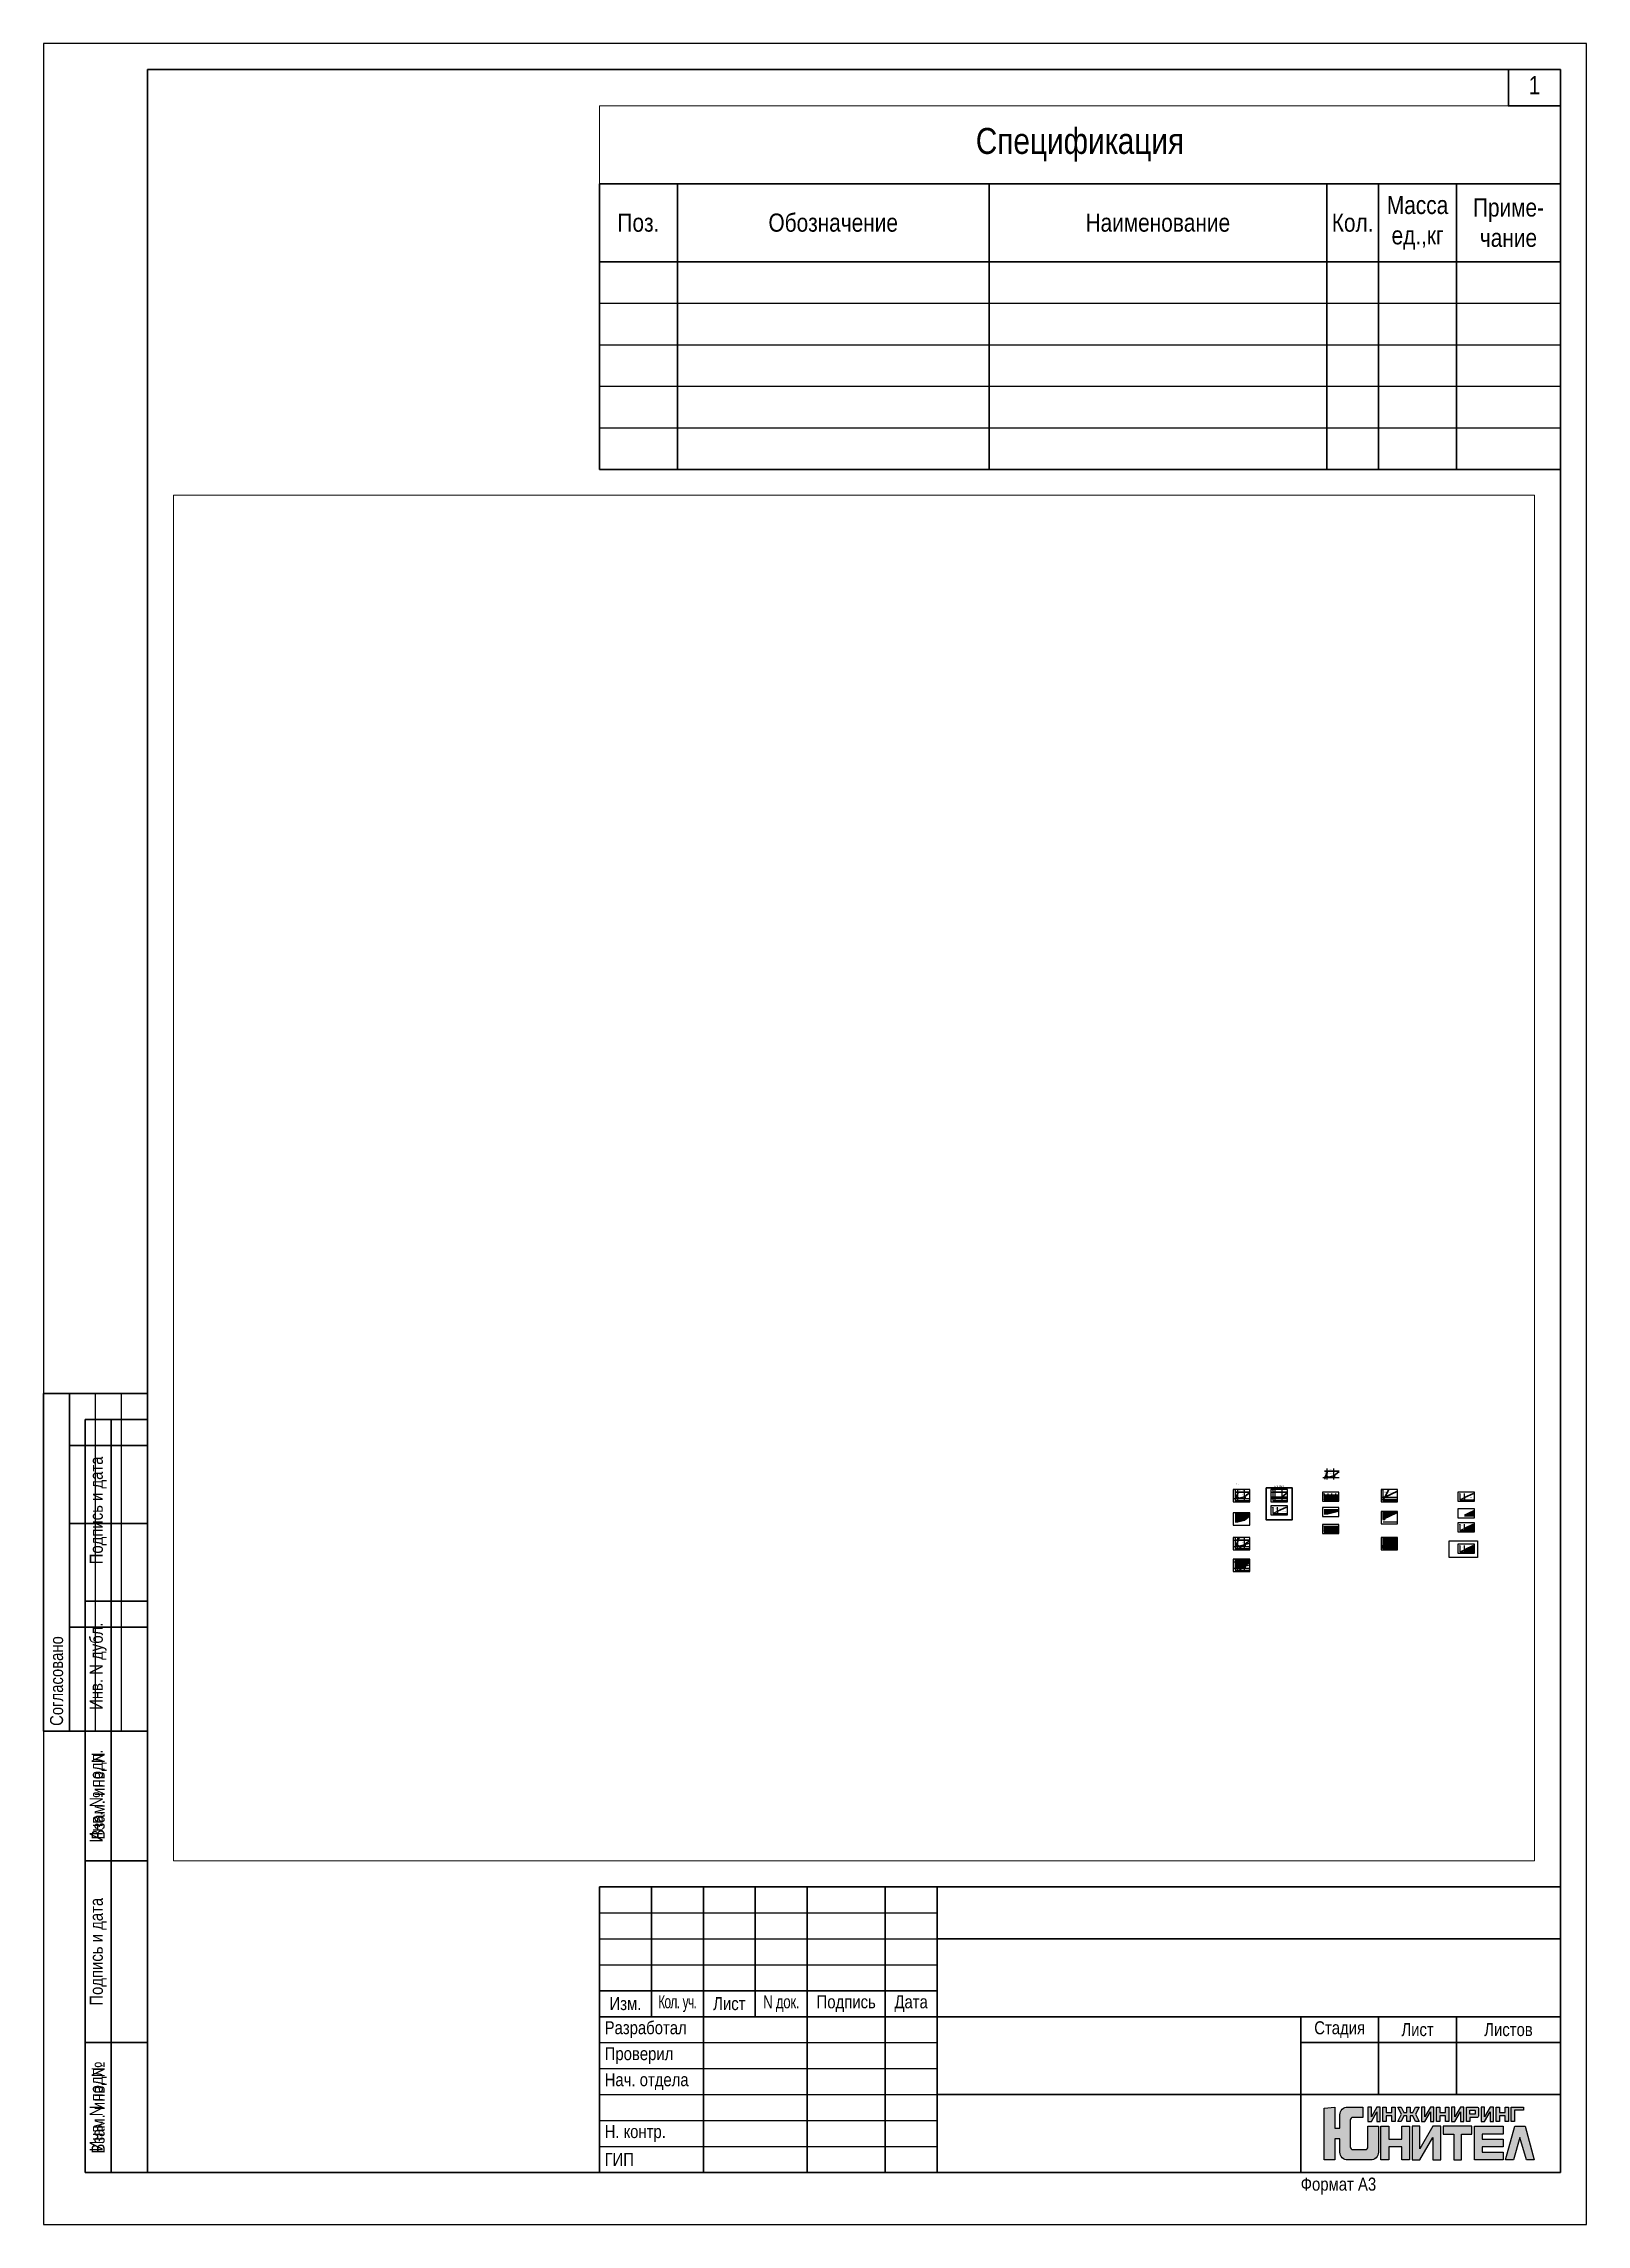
# Paper-space layout 'А3_книжный' of a CAD drawing. Header units: millimetres. Extents: x -1 to 296, y -1 to 419.
# The model-space entities are those that its viewports show. They can reach past a viewport. Long polylines and large blocks are cut down to what shows.
import ezdxf
from ezdxf.enums import TextEntityAlignment as Align

# ---------------------------------------------------------------- set-up
doc = ezdxf.new("R2010")
doc.units = ezdxf.units.MM
doc.linetypes.add('штриховая2', pattern=[0.375, 0.25, -0.125])
doc.layers.add('device', color=6, linetype='Continuous', lineweight=40)
doc.layers.add('TEXT', color=7, linetype='Continuous', lineweight=25, true_color=0xffffff)
doc.layers.add('Чертеж_оформление', color=7, linetype='Continuous')
doc.styles.add('2.5_Gost_RD', font='ARIALN.TTF', dxfattribs={"height": 2.5})
doc.styles.add('3.5_Gost_RD', font='ARIALN.TTF', dxfattribs={"height": 3.5})
doc.styles.add('5.0_Gost_RD', font='ARIALN.TTF', dxfattribs={"height": 5})
doc.styles.get("Standard").update_dxf_attribs({"font": 'ARIALN.TTF'})

# ---------------------------------------------------------------- blocks, each defined once
blk = doc.blocks.new('*T117')
at = {"layer": 'Чертеж_оформление', "color": 0, "linetype": 'ByBlock', "lineweight": 50, "ltscale": 100}
for p, q in [((0, 0), (0, 85)), ((0, 85), (12, 85)), ((5, 0), (5, 85)), ((12, 0), (12, 85)), ((0, 60), (12, 60)), ((0, 25), (12, 25)), ((0, 0), (12, 0))]:
    blk.add_line(p, q, dxfattribs=at)
at = {"layer": 'Чертеж_оформление', "color": 0, "ltscale": 100, "char_height": 2.5, "attachment_point": 5, "rotation": 90, "style": '2.5_Gost_RD'}
for s, insert, width in [('Инв. № подл.', (2.5, 72.5), 23), ('Подпись и дата', (2.5, 42.5), 33), ('Взам. инв. №', (2.5, 12.5), 23)]:
    blk.add_mtext(s, dxfattribs=dict(at, insert=insert, width=width))
blk = doc.blocks.new('*T118')
at = {"layer": 'Чертеж_оформление', "color": 0, "linetype": 'ByBlock', "lineweight": 50, "ltscale": 100}
for p, q in [((0, 0), (0, 65)), ((0, 65), (20, 65)), ((5, 0), (5, 65)), ((20, 0), (20, 65)), ((5, 55), (20, 55)), ((5, 40), (20, 40)), ((5, 20), (20, 20)), ((0, 0), (20, 0))]:
    blk.add_line(p, q, dxfattribs=at)
at = {"layer": 'Чертеж_оформление', "color": 0, "linetype": 'ByBlock', "lineweight": -2, "ltscale": 100}
for p, q in [((10, 0), (10, 65)), ((15, 0), (15, 65))]:
    blk.add_line(p, q, dxfattribs=at)
at = {"layer": 'Чертеж_оформление', "color": 0, "ltscale": 100, "insert": (2.5, 1), "char_height": 2.5, "width": 63, "attachment_point": 4, "rotation": 90, "style": '2.5_Gost_RD'}
blk.add_mtext('Согласовано', dxfattribs=at)
blk = doc.blocks.new('*T119')
at = {"layer": 'Чертеж_оформление', "color": 0, "linetype": 'ByBlock', "lineweight": 50, "ltscale": 100}
for p, q in [((0, 0), (0, 145)), ((0, 145), (12, 145)), ((5, 0), (5, 145)), ((12, 0), (12, 145)), ((0, 110), (12, 110)), ((0, 85), (12, 85)), ((0, 60), (12, 60)), ((0, 25), (12, 25)), ((0, 0), (12, 0))]:
    blk.add_line(p, q, dxfattribs=at)
at = {"layer": 'Чертеж_оформление', "color": 0, "ltscale": 100, "char_height": 2.5, "attachment_point": 5, "rotation": 90, "style": '2.5_Gost_RD'}
for s, insert, width in [('{\\C256;Подпись и дата}', (2.5, 127.5), 33), ('{\\C256;Инв. N дубл.}', (2.5, 97.5), 23), ('{\\C256;Взам. инв. N}', (2.5, 72.5), 23), ('Подпись и дата', (2.5, 42.5), 33), ('Инв. N подл.', (2.5, 12.5), 23)]:
    blk.add_mtext(s, dxfattribs=dict(at, insert=insert, width=width))
blk = doc.blocks.new('*U116')
at = {"layer": 'Чертеж_оформление'}
blk.add_lwpolyline([(0, 0), (297, 0), (297, 420), (0, 420)], close=True, dxfattribs=at)
at = {"layer": 'Чертеж_оформление', "lineweight": 50}
for points in [[(20, 415), (292, 415), (292, 10), (20, 10)], [(282, 415), (292, 415), (292, 408), (282, 408)]]:
    blk.add_lwpolyline(points, close=True, dxfattribs=at)
for name, p in [('*T118', (0, 95)), ('*T119', (8, 10)), ('*T117', (8, 10))]:
    blk.add_blockref(name, p)
at = {"layer": 'Чертеж_оформление', "style": '3.5_Gost_RD', "flags": 8}
blk.add_attdef('Стр.', text='', height=3.5, dxfattribs=at).set_placement((287, 412), align=Align.MIDDLE_CENTER)
at = {"layer": 'Чертеж_оформление', "style": '2.5_Gost_RD', "flags": 8}
blk.add_attdef('ФОРМАТ', text='', height=2.5, dxfattribs=at).set_placement((242, 9), align=Align.TOP_LEFT)
blk = doc.blocks.new('*T9')
at = {"layer": 'Defpoints', "color": 8, "linetype": 'ByBlock', "lineweight": 0, "ltscale": 100}
for p, q in [((0, 0), (185, 0)), ((0, 0), (0, -15)), ((185, 0), (185, -15))]:
    blk.add_line(p, q, dxfattribs=at)
at = {"layer": 'Чертеж_оформление', "color": 0, "linetype": 'ByBlock', "lineweight": 50, "ltscale": 100}
for p, q in [((0, -15), (185, -15)), ((0, -15), (0, -70)), ((15, -15), (15, -70)), ((75, -15), (75, -70)), ((140, -15), (140, -70)), ((150, -15), (150, -70)), ((165, -15), (165, -70)), ((185, -15), (185, -70)), ((0, -30), (185, -30)), ((0, -70), (185, -70))]:
    blk.add_line(p, q, dxfattribs=at)
at = {"layer": 'Чертеж_оформление', "color": 0, "linetype": 'ByBlock', "lineweight": -2, "ltscale": 100}
for p, q in [((0, -38), (185, -38)), ((0, -46), (185, -46)), ((0, -54), (185, -54)), ((0, -62), (185, -62))]:
    blk.add_line(p, q, dxfattribs=at)
at = {"layer": 'Чертеж_оформление', "color": 0, "ltscale": 100, "attachment_point": 5}
for s, insert, char_height, width, style in [('Спецификация', (92.5, -7.5), 5, 182, '5.0_Gost_RD'), ('Поз.', (7.5, -22.5), 3.5, 14.8, '3.5_Gost_RD'), ('Обозначение', (45, -22.5), 3.5, 59.8, '3.5_Gost_RD'), ('Наименование', (107.5, -22.5), 3.5, 64.8, '3.5_Gost_RD'), ('Кол.', (145, -22.5), 3.5, 9.8, '3.5_Gost_RD'), ('Масса ед.,кг', (157.5, -22.5), 3.5, 14.8, '3.5_Gost_RD'), ('Приме- чание', (175, -22.5), 3.5, 19.8, '3.5_Gost_RD')]:
    blk.add_mtext(s, dxfattribs=dict(at, insert=insert, char_height=char_height, width=width, style=style))
blk = doc.blocks.new('*T308')
at = {"layer": 'Чертеж_оформление', "color": 0, "linetype": 'ByBlock', "lineweight": 50, "ltscale": 100}
for p, q in [((0, 0), (185, 0)), ((0, 0), (0, -55)), ((10, 0), (10, -25)), ((20, 0), (20, -55)), ((30, 0), (30, -25)), ((40, 0), (40, -55)), ((55, 0), (55, -55)), ((65, 0), (65, -55)), ((185, 0), (185, -55)), ((65, -10), (185, -10)), ((0, -20), (65, -20)), ((0, -25), (185, -25)), ((135, -25), (135, -55)), ((150, -25), (150, -40)), ((165, -25), (165, -40)), ((135, -30), (185, -30)), ((65, -40), (185, -40)), ((0, -55), (185, -55))]:
    blk.add_line(p, q, dxfattribs=at)
at = {"layer": 'Чертеж_оформление', "color": 0, "linetype": 'ByBlock', "lineweight": -2, "ltscale": 100}
for p, q in [((0, -5), (65, -5)), ((0, -10), (65, -10)), ((0, -15), (65, -15)), ((0, -30), (65, -30)), ((0, -35), (65, -35)), ((0, -40), (65, -40)), ((0, -45), (65, -45)), ((0, -50), (65, -50))]:
    blk.add_line(p, q, dxfattribs=at)
at = {"layer": 'Чертеж_оформление', "color": 0, "ltscale": 100, "char_height": 2.5, "style": '2.5_Gost_RD'}
for s, insert, width, attachment_point in [('{\\W0.8;\\T0.9;Кол. уч.}', (15, -22.5), 8, 5), ('{\\W0.9;\\T0.95;N док.}', (35, -22.5), 8, 5), ('Подпись', (47.5, -22.5), 13, 5), ('Дата', (60, -22.5), 8, 5), ('Изм.', (5, -22.5), 8, 5), ('Лист', (25, -22.5), 8, 5), ('Разработал', (1, -27.5), 18, 4), ('Стадия', (142.5, -27.5), 13, 5), ('Лист', (157.5, -27.5), 13, 5), ('Листов', (175, -27.5), 18, 5), ('Проверил', (1, -32.5), 18, 4), ('Нач. отдела', (1, -37.5), 18, 4), ('Н. контр.', (1, -47.5), 18, 4), ('ГИП', (1, -52.5), 18, 4)]:
    blk.add_mtext(s, dxfattribs=dict(at, insert=insert, width=width, attachment_point=attachment_point))
blk = doc.blocks.new('Logo')
at = {"layer": 'TEXT'}
blk.add_hatch(color=30, dxfattribs=at).paths.add_polyline_path([(-17.45, 1), (-18.45, 1), (-18.45, 5.1), (-20.45, 4.9), (-20.45, -5.1), (-18.45, -5.1), (-18.45, -1), (-17.45, -1), (-17.45, -3.6, 0.414214), (-15.95, -5.1), (-11.55, -5.1, 0.414214), (-10.05, -3.6), (-10.05, 1.4), (-12.05, 1.4), (-12.05, -2.6, -0.414214), (-12.55, -3.1), (-14.95, -3.1, -0.414214), (-15.45, -2.6), (-15.45, 2.6, -0.414214), (-14.95, 3.1), (-13.05, 3.1), (-13.05, 5.1), (-15.95, 5.1, 0.414214), (-17.45, 3.6)])
h = blk.add_hatch(color=5, dxfattribs=at)
h.paths.add_polyline_path([(-9.68, 5.1), (-10.33, 5.1), (-11.4, 3.23), (-11.4, 5.1), (-12.05, 5.1), (-12.05, 2.3), (-11.4, 2.3), (-10.33, 4.17), (-10.33, 2.3), (-9.68, 2.3)])
h.paths.add_polyline_path([(-8.53, 4.02), (-8.53, 5.1), (-9.18, 5.1), (-9.18, 2.3), (-8.53, 2.3), (-8.53, 3.38), (-7.46, 3.38), (-7.46, 2.3), (-6.81, 2.3), (-6.81, 5.1), (-7.46, 5.1), (-7.46, 4.02)])
h.paths.add_polyline_path([(-5.13, 4.02), (-5.67, 5.1), (-6.31, 5.1), (-5.61, 3.7), (-6.31, 2.3), (-5.67, 2.3), (-5.13, 3.38), (-4.59, 3.38), (-4.59, 2.3), (-3.94, 2.3), (-3.94, 3.38), (-3.4, 3.38), (-2.87, 2.3), (-2.22, 2.3), (-2.92, 3.7), (-2.22, 5.1), (-2.87, 5.1), (-3.4, 4.02), (-3.94, 4.02), (-3.94, 5.1), (-4.59, 5.1), (-4.59, 4.02)])
h.paths.add_polyline_path([(-1.72, 2.3), (-1.07, 2.3), (0, 4.17), (0, 2.3), (0.65, 2.3), (0.65, 5.1), (0, 5.1), (-1.07, 3.23), (-1.07, 5.1), (-1.72, 5.1)])
h.paths.add_polyline_path([(1.8, 3.38), (2.87, 3.38), (2.87, 2.3), (3.52, 2.3), (3.52, 5.1), (2.87, 5.1), (2.87, 4.02), (1.8, 4.02), (1.8, 5.1), (1.15, 5.1), (1.15, 2.3), (1.8, 2.3)])
h.paths.add_polyline_path([(4.67, 3.23), (4.67, 5.1), (4.02, 5.1), (4.02, 2.3), (4.67, 2.3), (5.74, 4.17), (5.74, 2.3), (6.39, 2.3), (6.39, 5.1), (5.74, 5.1)])
h.paths.add_polyline_path([(7.53, 3.07), (8.86, 3.07, 0.414214), (9.26, 3.47), (9.26, 4.7, 0.414214), (8.86, 5.1), (6.89, 5.1), (6.89, 2.3), (7.53, 2.3)])
h.paths.add_polyline_path([(7.53, 3.7), (7.53, 4.47), (8.51, 4.47, -0.414214), (8.61, 4.37), (8.61, 3.8, -0.414214), (8.51, 3.7)], flags=16)
h.paths.add_polyline_path([(10.4, 3.23), (10.4, 5.1), (9.76, 5.1), (9.76, 2.3), (10.4, 2.3), (11.48, 4.17), (11.48, 2.3), (12.13, 2.3), (12.13, 5.1), (11.48, 5.1)])
h.paths.add_polyline_path([(12.63, 2.3), (13.27, 2.3), (13.27, 3.38), (14.35, 3.38), (14.35, 2.3), (15, 2.3), (15, 5.1), (14.35, 5.1), (14.35, 4.02), (13.27, 4.02), (13.27, 5.1), (12.63, 5.1)])
h.paths.add_polyline_path([(15.5, 2.3), (16.14, 2.3), (16.14, 4.47), (17.87, 4.47), (17.87, 5.1), (15.5, 5.1)])
h.paths.add_polyline_path([(-4.05, 1.4), (-5.55, 1.4), (-5.55, -1.1), (-8.05, -1.1), (-8.05, 1.4), (-9.55, 1.4), (-9.55, -5.1), (-8.05, -5.1), (-8.05, -2.6), (-5.55, -2.6), (-5.55, -5.1), (-4.05, -5.1)])
h.paths.add_polyline_path([(-2.05, 1.4), (-3.55, 1.4), (-3.55, -5.1), (-2.05, -5.1), (0.45, -0.77), (0.45, -5.1), (1.95, -5.1), (1.95, 1.4), (0.45, 1.4), (-2.05, -2.93)])
h.paths.add_polyline_path([(4.45, -5.1), (5.95, -5.1), (5.95, -0.1), (7.95, -0.1), (7.95, 1.4), (2.45, 1.4), (2.45, -0.1), (4.45, -0.1)])
h.paths.add_polyline_path([(9.95, -1.1), (9.95, -0.1), (13.95, -0.1), (13.95, 1.4), (8.45, 1.4), (8.45, -5.1), (13.95, -5.1), (13.95, -3.6), (9.95, -3.6), (9.95, -2.6), (13.95, -2.6), (13.95, -1.1)])
h.paths.add_polyline_path([(14.45, -5.1), (15.95, -5.1), (17.2, -0.77), (18.45, -5.1), (19.95, -5.1), (18.2, 1.4), (16.2, 1.4)])
at = {"layer": 'TEXT', "color": 250}
for points in [[(-20.45, 4.9), (-18.45, 5.1), (-18.45, 1), (-17.45, 1), (-17.45, 3.6, -0.414214), (-15.95, 5.1), (-13.05, 5.1), (-13.05, 3.1), (-14.95, 3.1, 0.414214), (-15.45, 2.6), (-15.45, -2.6, 0.414214), (-14.95, -3.1), (-12.55, -3.1, 0.414214), (-12.05, -2.6), (-12.05, 1.4), (-10.05, 1.4), (-10.05, -3.6, -0.414214), (-11.55, -5.1), (-15.95, -5.1, -0.414214), (-17.45, -3.6), (-17.45, -1), (-18.45, -1), (-18.45, -5.1), (-20.45, -5.1), (-20.45, 4.9)], [(6.89, 5.1), (8.86, 5.1, -0.414214), (9.26, 4.7), (9.26, 3.47, -0.414214), (8.86, 3.07), (7.53, 3.07), (7.53, 2.3), (6.89, 2.3), (6.89, 5.1)]]:
    blk.add_lwpolyline(points, format="xyb", dxfattribs=at)
for points in [[(-9.68, 5.1), (-10.33, 5.1), (-11.4, 3.23), (-11.4, 5.1), (-12.05, 5.1), (-12.05, 2.3), (-11.4, 2.3), (-10.33, 4.17), (-10.33, 2.3), (-9.68, 2.3), (-9.68, 5.1)], [(-9.18, 5.1), (-8.53, 5.1), (-8.53, 4.02), (-7.46, 4.02), (-7.46, 5.1), (-6.81, 5.1), (-6.81, 2.3), (-7.46, 2.3), (-7.46, 3.38), (-8.53, 3.38), (-8.53, 2.3), (-9.18, 2.3), (-9.18, 5.1)], [(-6.31, 5.1), (-5.67, 5.1), (-5.13, 4.02), (-4.59, 4.02), (-4.59, 5.1), (-3.94, 5.1), (-3.94, 4.02), (-3.4, 4.02), (-2.87, 5.1), (-2.22, 5.1), (-2.92, 3.7), (-2.22, 2.3), (-2.87, 2.3), (-3.4, 3.38), (-3.94, 3.38), (-3.94, 2.3), (-4.59, 2.3), (-4.59, 3.38), (-5.13, 3.38), (-5.67, 2.3), (-6.31, 2.3), (-5.61, 3.7), (-6.31, 5.1)], [(0.65, 5.1), (0, 5.1), (-1.07, 3.23), (-1.07, 5.1), (-1.72, 5.1), (-1.72, 2.3), (-1.07, 2.3), (0, 4.17), (0, 2.3), (0.65, 2.3), (0.65, 5.1)], [(1.15, 5.1), (1.8, 5.1), (1.8, 4.02), (2.87, 4.02), (2.87, 5.1), (3.52, 5.1), (3.52, 2.3), (2.87, 2.3), (2.87, 3.38), (1.8, 3.38), (1.8, 2.3), (1.15, 2.3), (1.15, 5.1)], [(6.39, 5.1), (5.74, 5.1), (4.67, 3.23), (4.67, 5.1), (4.02, 5.1), (4.02, 2.3), (4.67, 2.3), (5.74, 4.17), (5.74, 2.3), (6.39, 2.3), (6.39, 5.1)], [(12.13, 5.1), (11.48, 5.1), (10.4, 3.23), (10.4, 5.1), (9.76, 5.1), (9.76, 2.3), (10.4, 2.3), (11.48, 4.17), (11.48, 2.3), (12.13, 2.3), (12.13, 5.1)], [(12.63, 5.1), (13.27, 5.1), (13.27, 4.02), (14.35, 4.02), (14.35, 5.1), (15, 5.1), (15, 2.3), (14.35, 2.3), (14.35, 3.38), (13.27, 3.38), (13.27, 2.3), (12.63, 2.3), (12.63, 5.1)], [(15.5, 5.1), (17.87, 5.1), (17.87, 4.47), (16.14, 4.47), (16.14, 2.3), (15.5, 2.3), (15.5, 5.1)], [(-9.55, 1.4), (-8.05, 1.4), (-8.05, -1.1), (-5.55, -1.1), (-5.55, 1.4), (-4.05, 1.4), (-4.05, -5.1), (-5.55, -5.1), (-5.55, -2.6), (-8.05, -2.6), (-8.05, -5.1), (-9.55, -5.1), (-9.55, 1.4)], [(1.95, 1.4), (0.45, 1.4), (-2.05, -2.93), (-2.05, 1.4), (-3.55, 1.4), (-3.55, -5.1), (-2.05, -5.1), (0.45, -0.77), (0.45, -5.1), (1.95, -5.1), (1.95, 1.4)], [(2.45, -0.1), (4.45, -0.1), (4.45, -5.1), (5.95, -5.1), (5.95, -0.1), (7.95, -0.1), (7.95, 1.4), (2.45, 1.4), (2.45, -0.1)], [(8.45, 1.4), (13.95, 1.4), (13.95, -0.1), (9.95, -0.1), (9.95, -1.1), (13.95, -1.1), (13.95, -2.6), (9.95, -2.6), (9.95, -3.6), (13.95, -3.6), (13.95, -5.1), (8.45, -5.1), (8.45, 1.4), (13.95, 1.4)], [(14.45, -5.1), (16.2, 1.4), (18.2, 1.4), (19.95, -5.1), (18.45, -5.1), (17.2, -0.77), (15.95, -5.1), (14.45, -5.1)]]:
    blk.add_lwpolyline(points, dxfattribs=at)
blk.add_lwpolyline([(7.53, 4.47), (8.51, 4.47, -0.414214), (8.61, 4.37), (8.61, 3.8, -0.414214), (8.51, 3.7), (7.53, 3.7)], format="xyb", close=True, dxfattribs=at)

msp = doc.modelspace()

# ---------------------------------------------------------------- hatches: boundary and pattern name
at = {"ltscale": 100}
h = msp.add_hatch(color=256, dxfattribs=at)
h.dxf.hatch_style = 1
h.paths.add_polyline_path([(10535, -465), (10535, -457), (10534, -465)])
h = msp.add_hatch(color=256, dxfattribs=at)
h.dxf.hatch_style = 1
h.paths.add_polyline_path([(10535, -465), (10537, -465), (10535, -457)])
h = msp.add_hatch(color=256, dxfattribs=at)
h.dxf.hatch_style = 1
h.paths.add_polyline_path([(10803, -664), (10803, -664), (10811, -664), (10803, -663)])
h = msp.add_hatch(color=256, dxfattribs=at)
h.dxf.hatch_style = 1
h.paths.add_polyline_path([(10811, -664), (10803, -664), (10803, -666)])
h = msp.add_hatch(color=256, dxfattribs=at)
h.dxf.hatch_style = 1
h.paths.add_polyline_path([(11259, -465), (11259, -457), (11257, -465)])
h = msp.add_hatch(color=256, dxfattribs=at)
h.dxf.hatch_style = 1
h.paths.add_polyline_path([(11259, -465), (11260, -465), (11259, -457)])
h = msp.add_hatch(color=256, dxfattribs=at)
h.dxf.hatch_style = 1
h.paths.add_polyline_path([(11261, -796), (11261, -788), (11260, -796)])
h = msp.add_hatch(color=256, dxfattribs=at)
h.dxf.hatch_style = 1
h.paths.add_polyline_path([(11261, -796), (11263, -796), (11261, -788)])
h = msp.add_hatch(color=256, dxfattribs=at)
h.dxf.hatch_style = 1
h.paths.add_polyline_path([(11527, -664), (11527, -664), (11535, -664), (11527, -663)])
h = msp.add_hatch(color=256, dxfattribs=at)
h.dxf.hatch_style = 1
h.paths.add_polyline_path([(11535, -664), (11527, -664), (11527, -666)])
h = msp.add_hatch(color=256, dxfattribs=at)
h.dxf.hatch_style = 1
h.paths.add_polyline_path([(12250, -533), (12250, -525), (12249, -533)])
h = msp.add_hatch(color=256, dxfattribs=at)
h.dxf.hatch_style = 1
h.paths.add_polyline_path([(12250, -533), (12252, -533), (12250, -525)])
at = {"ltscale": 100, "true_color": 0xfff4d1}
h = msp.add_hatch(color=7, dxfattribs=at)
h.dxf.hatch_style = 1
h.paths.add_polyline_path([(12526, -823), (12250, -823), (12250, -932), (12325, -932), (12526, -882)])
at = {"ltscale": 100}
h = msp.add_hatch(color=256, dxfattribs=at)
h.dxf.hatch_style = 1
h.paths.add_polyline_path([(12518, -650), (12518, -650), (12526, -650), (12518, -649)])
h = msp.add_hatch(color=256, dxfattribs=at)
h.dxf.hatch_style = 1
h.paths.add_polyline_path([(12526, -650), (12518, -650), (12518, -652)])
h = msp.add_hatch(color=256, dxfattribs=at)
h.dxf.hatch_style = 1
h.paths.add_polyline_path([(13381, -465), (13381, -457), (13380, -465)])
h = msp.add_hatch(color=256, dxfattribs=at)
h.dxf.hatch_style = 1
h.paths.add_polyline_path([(13381, -465), (13383, -465), (13381, -457)])
h = msp.add_hatch(color=256, dxfattribs=at)
h.dxf.hatch_style = 1
h.paths.add_polyline_path([(13649, -664), (13649, -664), (13657, -664), (13649, -663)])
h = msp.add_hatch(color=256, dxfattribs=at)
h.dxf.hatch_style = 1
h.paths.add_polyline_path([(13657, -664), (13649, -664), (13649, -666)])
h = msp.add_hatch(color=256, dxfattribs=at)
h.dxf.hatch_style = 1
h.paths.add_polyline_path([(14860, -533), (14860, -525), (14859, -533)])
h = msp.add_hatch(color=256, dxfattribs=at)
h.dxf.hatch_style = 1
h.paths.add_polyline_path([(14860, -533), (14862, -533), (14860, -525)])
h = msp.add_hatch(color=256, dxfattribs=at)
h.dxf.hatch_style = 1
h.paths.add_polyline_path([(15128, -650), (15128, -650), (15136, -650), (15128, -649)])
h = msp.add_hatch(color=256, dxfattribs=at)
h.dxf.hatch_style = 1
h.paths.add_polyline_path([(15136, -650), (15128, -650), (15128, -652)])
at = {"ltscale": 100, "true_color": 0xfcfcac}
h = msp.add_hatch(color=51, dxfattribs=at)
h.dxf.hatch_style = 1
h.paths.add_polyline_path([(10818, -901), (10535, -901), (10535, -908), (10535, -951), (10818, -951)])
at = {"ltscale": 100}
h = msp.add_hatch(color=41, dxfattribs=at)
h.dxf.hatch_style = 1
h.paths.add_polyline_path([(10595, -951), (10535, -951), (10535, -1076), (10549, -1076)])
at = {"ltscale": 100, "true_color": 0xfff4d1}
h = msp.add_hatch(color=7, dxfattribs=at)
h.dxf.hatch_style = 1
h.paths.add_polyline_path([(10818, -958), (10818, -951), (10595, -951), (10549, -1076), (10585, -1076), (10715, -1040)])
at = {"ltscale": 100}
h = msp.add_hatch(color=256, dxfattribs=at)
h.dxf.hatch_style = 1
h.paths.add_polyline_path([(11529, -913), (11529, -913), (11537, -913), (11529, -912)])
h = msp.add_hatch(color=256, dxfattribs=at)
h.dxf.hatch_style = 1
h.paths.add_polyline_path([(11537, -913), (11529, -913), (11529, -915)])
h = msp.add_hatch(color=256, dxfattribs=at)
h.dxf.hatch_style = 1
h.paths.add_polyline_path([(12250, -1155), (12250, -1147), (12249, -1155)])
at = {"ltscale": 100, "true_color": 0xfff4d1}
h = msp.add_hatch(color=7, dxfattribs=at)
h.dxf.hatch_style = 1
h.paths.add_polyline_path([(12526, -1147), (12250, -1147), (12250, -1256), (12325, -1256), (12526, -1206)])
at = {"ltscale": 100}
h = msp.add_hatch(color=256, dxfattribs=at)
h.dxf.hatch_style = 1
h.paths.add_polyline_path([(12250, -1155), (12252, -1155), (12250, -1147)])
h = msp.add_hatch(color=41, dxfattribs=at)
h.dxf.hatch_style = 1
h.paths.add_polyline_path([(13495, -875), (13381, -875), (13381, -882), (13383, -890), (13381, -890), (13381, -1025), (13415, -1025)])
at = {"ltscale": 100, "true_color": 0xfcfcac}
h = msp.add_hatch(color=51, dxfattribs=at)
h.dxf.hatch_style = 1
h.paths.add_polyline_path([(13664, -1066), (13381, -1066), (13381, -1089), (13664, -1089)])
at = {"ltscale": 100, "true_color": 0xfff4d1}
h = msp.add_hatch(color=7, dxfattribs=at)
h.dxf.hatch_style = 1
h.paths.add_polyline_path([(13664, -907), (13664, -875), (13495, -875), (13415, -1025)])
at = {"ltscale": 100}
h = msp.add_hatch(color=256, dxfattribs=at)
h.dxf.hatch_style = 1
h.paths.add_polyline_path([(14860, -1125), (14860, -1117), (14859, -1125)])
h = msp.add_hatch(color=256, dxfattribs=at)
h.dxf.hatch_style = 1
h.paths.add_polyline_path([(14860, -1125), (14862, -1125), (14860, -1117)])
at = {"ltscale": 100, "true_color": 0xfff4d1}
h = msp.add_hatch(color=7, dxfattribs=at)
h.dxf.hatch_style = 1
h.paths.add_polyline_path([(15136, -847), (15124, -847), (14950, -929), (14950, -972), (15136, -972)])
h = msp.add_hatch(color=7, dxfattribs=at)
h.dxf.hatch_style = 1
h.paths.add_polyline_path([(15136, -1117), (15124, -1117), (14950, -1199), (14950, -1242), (15136, -1242)])
at = {"ltscale": 100}
h = msp.add_hatch(color=256, dxfattribs=at)
h.dxf.hatch_style = 1
h.paths.add_polyline_path([(15128, -1242), (15128, -1242), (15136, -1242), (15128, -1241)])
h = msp.add_hatch(color=256, dxfattribs=at)
h.dxf.hatch_style = 1
h.paths.add_polyline_path([(15136, -1242), (15128, -1242), (15128, -1244)])
h = msp.add_hatch(color=256, dxfattribs=at)
h.dxf.hatch_style = 1
h.paths.add_polyline_path([(10535, -1390), (10535, -1382), (10534, -1390)])
h = msp.add_hatch(color=256, dxfattribs=at)
h.dxf.hatch_style = 1
h.paths.add_polyline_path([(10535, -1390), (10537, -1390), (10535, -1382)])
h = msp.add_hatch(color=256, dxfattribs=at)
h.dxf.hatch_style = 1
h.paths.add_polyline_path([(10803, -1589), (10803, -1589), (10811, -1589), (10803, -1588)])
h = msp.add_hatch(color=256, dxfattribs=at)
h.dxf.hatch_style = 1
h.paths.add_polyline_path([(10811, -1589), (10803, -1589), (10803, -1591)])
h = msp.add_hatch(color=256, dxfattribs=at)
h.dxf.hatch_style = 1
h.paths.add_polyline_path([(12518, -1272), (12518, -1272), (12526, -1272), (12518, -1271)])
h = msp.add_hatch(color=256, dxfattribs=at)
h.dxf.hatch_style = 1
h.paths.add_polyline_path([(12526, -1272), (12518, -1272), (12518, -1274)])
h = msp.add_hatch(color=256, dxfattribs=at)
h.dxf.hatch_style = 1
h.paths.add_polyline_path([(13381, -1391), (13381, -1383), (13380, -1391)])
h = msp.add_hatch(color=41, dxfattribs=at)
h.dxf.hatch_style = 1
h.paths.add_polyline_path([(13495, -1376), (13381, -1376), (13381, -1383), (13383, -1391), (13381, -1391), (13381, -1526), (13415, -1526)])
h = msp.add_hatch(color=256, dxfattribs=at)
h.dxf.hatch_style = 1
h.paths.add_polyline_path([(13381, -1391), (13383, -1391), (13381, -1383)])
h = msp.add_hatch(color=61, dxfattribs=at)
h.dxf.hatch_style = 1
h.paths.add_polyline_path([(13664, -1408), (13415, -1526), (13664, -1526)])
h.paths.add_polyline_path([(13664, -1526), (13415, -1526), (13402, -1550), (13664, -1550)])
h.paths.add_polyline_path([(13415, -1526), (13381, -1542), (13381, -1550), (13402, -1550)])
h.paths.add_polyline_path([(13415, -1526), (13381, -1526), (13381, -1542)], flags=17)
at = {"ltscale": 100, "true_color": 0xfcfcac}
h = msp.add_hatch(color=51, dxfattribs=at)
h.dxf.hatch_style = 1
h.paths.add_polyline_path([(13664, -1550), (13402, -1550), (13393, -1567), (13664, -1567)])
h.paths.add_polyline_path([(13402, -1550), (13381, -1550), (13381, -1567), (13393, -1567)])
at = {"ltscale": 100, "true_color": 0xfff4d1}
h = msp.add_hatch(color=7, dxfattribs=at)
h.dxf.hatch_style = 1
h.paths.add_polyline_path([(13664, -1408), (13664, -1376), (13495, -1376), (13415, -1526)])
at = {"ltscale": 100}
h = msp.add_hatch(color=256, dxfattribs=at)
h.dxf.hatch_style = 1
h.paths.add_polyline_path([(13649, -1590), (13649, -1590), (13657, -1590), (13649, -1589)])
h = msp.add_hatch(color=256, dxfattribs=at)
h.dxf.hatch_style = 1
h.paths.add_polyline_path([(13657, -1590), (13649, -1590), (13649, -1592)])
h = msp.add_hatch(color=256, dxfattribs=at)
h.dxf.hatch_style = 1
h.paths.add_polyline_path([(14860, -1536), (14860, -1528), (14859, -1536)])
h = msp.add_hatch(color=256, dxfattribs=at)
h.dxf.hatch_style = 1
h.paths.add_polyline_path([(14860, -1536), (14862, -1536), (14860, -1528)])
at = {"ltscale": 100, "true_color": 0xfff4d1}
h = msp.add_hatch(color=7, dxfattribs=at)
h.dxf.hatch_style = 1
h.paths.add_polyline_path([(15136, -1528), (15124, -1528), (14950, -1610), (14950, -1653), (15136, -1653)])
at = {"ltscale": 100}
h = msp.add_hatch(color=256, dxfattribs=at)
h.dxf.hatch_style = 1
h.paths.add_polyline_path([(15128, -1653), (15128, -1653), (15136, -1653), (15128, -1652)])
h = msp.add_hatch(color=256, dxfattribs=at)
h.dxf.hatch_style = 1
h.paths.add_polyline_path([(15136, -1653), (15128, -1653), (15128, -1655)])
h = msp.add_hatch(color=256, dxfattribs=at)
h.dxf.hatch_style = 1
h.paths.add_polyline_path([(10535, -1806), (10535, -1798), (10534, -1806)])
at = {"ltscale": 100, "true_color": 0xfcfcac}
h = msp.add_hatch(color=51, dxfattribs=at)
h.dxf.hatch_style = 1
h.paths.add_polyline_path([(10818, -1791), (10535, -1791), (10535, -1798), (10535, -1841), (10818, -1841)])
at = {"ltscale": 100}
h = msp.add_hatch(color=256, dxfattribs=at)
h.dxf.hatch_style = 1
h.paths.add_polyline_path([(10535, -1806), (10537, -1806), (10535, -1798)])
h = msp.add_hatch(color=41, dxfattribs=at)
h.dxf.hatch_style = 1
h.paths.add_polyline_path([(10595, -1841), (10535, -1841), (10535, -1966), (10549, -1966)])
at = {"ltscale": 100, "true_color": 0xfff4d1}
h = msp.add_hatch(color=7, dxfattribs=at)
h.dxf.hatch_style = 1
h.paths.add_polyline_path([(10818, -1848), (10818, -1841), (10595, -1841), (10549, -1966), (10585, -1966), (10715, -1930)])
at = {"ltscale": 100}
h = msp.add_hatch(color=256, dxfattribs=at)
h.dxf.hatch_style = 1
h.paths.add_polyline_path([(10803, -2005), (10803, -2005), (10811, -2005), (10803, -2004)])
h = msp.add_hatch(color=256, dxfattribs=at)
h.dxf.hatch_style = 1
h.paths.add_polyline_path([(10811, -2005), (10803, -2005), (10803, -2007)])

# ---------------------------------------------------------------- linework, layer by layer
at = {"color": 1, "linetype": 'штриховая2', "ltscale": 20}
for p, q in [((13381, -664), (13415, -600)), ((13381, -1590), (13415, -1526))]:
    msp.add_line(p, q, dxfattribs=at)
at = {"color": 3, "lineweight": 80}
msp.add_lwpolyline([(11133, -419), (11637, -419), (11637, -1032), (11133, -1032)], close=True, dxfattribs=at)
at = {"color": 140, "linetype": 'штриховая2', "ltscale": 20}
for points in [[(12222, -221), (12540, -221)], [(10500, -625), (10818, -625)], [(11224, -500), (11542, -500)], [(11224, -589), (11542, -589)], [(11224, -607), (11542, -607)], [(11224, -625), (11542, -625)], [(12250, -556), (12526, -556)], [(12250, -575), (12526, -575)], [(12250, -594), (12526, -594)], [(12250, -612), (12526, -612)], [(12250, -631), (12526, -631)], [(13346, -600), (13664, -600)], [(13346, -641), (13664, -641)], [(12250, -1178), (12526, -1178)], [(12250, -1197), (12526, -1197)], [(12250, -1216), (12526, -1216)], [(12250, -1235), (12526, -1235)], [(12250, -1253), (12526, -1253)], [(10500, -1550), (10818, -1550)], [(13346, -1526), (13664, -1526)], [(13346, -1550), (13664, -1550)], [(13346, -1567), (13664, -1567)], [(10500, -1966), (10818, -1966)]]:
    msp.add_lwpolyline(points, dxfattribs=at)
at = {"lineweight": 80}
for points in [[(12257, -96), (12540, -96)], [(12257, -221), (12307, -221), (12437, -185), (12540, -103)], [(10535, -500), (10818, -500)], [(10535, -625), (10585, -625), (10715, -589), (10818, -507)], [(11259, -500), (11542, -500)], [(11259, -625), (11309, -625), (11439, -589), (11542, -507)], [(11259, -607), (11374, -607)], [(11525, -788), (11351, -870), (11351, -913)], [(12250, -634), (12325, -634), (12526, -584)], [(13381, -600), (13415, -600), (13664, -482)], [(13381, -641), (13664, -641)], [(12250, -1256), (12325, -1256), (12526, -1206)], [(10535, -1425), (10818, -1425)], [(10535, -1550), (10585, -1550), (10715, -1514), (10818, -1432)], [(13381, -1526), (13415, -1526), (13664, -1408)], [(13381, -1567), (13664, -1567)], [(10535, -1841), (10818, -1841)], [(10535, -1966), (10585, -1966), (10715, -1930), (10818, -1848)]]:
    msp.add_lwpolyline(points, dxfattribs=at)
at = {"ltscale": 100}
for points in [[(12257, -221), (12265, -201), (12276, -201)], [(12307, -221), (12317, -201), (12327, -201)], [(12437, -185), (12452, -201), (12462, -201)], [(10535, -457), (10534, -465), (10535, -465), (10537, -465), (10535, -457)], [(10535, -625), (10543, -605), (10554, -605)], [(10585, -625), (10595, -605), (10605, -605)], [(10715, -589), (10730, -605), (10740, -605)], [(10811, -664), (10803, -663), (10803, -664), (10803, -666), (10811, -664)], [(11259, -457), (11257, -465), (11258, -465), (11260, -465), (11259, -457)], [(11261, -788), (11260, -796), (11261, -796), (11263, -796), (11261, -788)], [(11535, -664), (11527, -663), (11527, -664), (11527, -666), (11535, -664)], [(12250, -525), (12249, -533), (12250, -533), (12252, -533), (12250, -525)], [(12250, -634), (12265, -614), (12280, -614)], [(12526, -650), (12518, -649), (12518, -650), (12518, -652), (12526, -650)], [(13381, -457), (13380, -465), (13381, -465), (13383, -465), (13381, -457)], [(13657, -664), (13649, -663), (13649, -664), (13649, -666), (13657, -664)], [(14860, -525), (14859, -533), (14860, -533), (14862, -533), (14860, -525)], [(15136, -650), (15128, -649), (15128, -650), (15128, -652), (15136, -650)], [(10535, -1076), (10585, -1076), (10715, -1040), (10818, -958)], [(11537, -913), (11529, -912), (11529, -913), (11529, -915), (11537, -913)], [(12250, -1147), (12249, -1155), (12250, -1155), (12252, -1155), (12250, -1147)], [(12250, -1256), (12265, -1236), (12280, -1236)], [(14860, -1117), (14859, -1125), (14860, -1125), (14862, -1125), (14860, -1117)], [(15136, -1242), (15128, -1241), (15128, -1242), (15128, -1244), (15136, -1242)], [(10535, -1382), (10534, -1390), (10535, -1390), (10537, -1390), (10535, -1382)], [(10535, -1550), (10543, -1530), (10554, -1530)], [(10549, -1550), (10559, -1530), (10569, -1530)], [(10585, -1550), (10595, -1530), (10605, -1530)], [(10715, -1514), (10730, -1530), (10740, -1530)], [(10811, -1589), (10803, -1588), (10803, -1589), (10803, -1591), (10811, -1589)], [(12526, -1272), (12518, -1271), (12518, -1272), (12518, -1274), (12526, -1272)], [(13381, -1383), (13380, -1391), (13381, -1391), (13383, -1391), (13381, -1383)], [(13657, -1590), (13649, -1589), (13649, -1590), (13649, -1592), (13657, -1590)], [(14860, -1528), (14859, -1536), (14860, -1536), (14862, -1536), (14860, -1528)], [(15136, -1653), (15128, -1652), (15128, -1653), (15128, -1655), (15136, -1653)], [(10535, -1798), (10534, -1806), (10535, -1806), (10537, -1806), (10535, -1798)], [(10535, -1966), (10585, -1966), (10715, -1930), (10818, -1848)], [(10535, -1966), (10543, -1946), (10554, -1946)], [(10549, -1966), (10559, -1946), (10569, -1946)], [(10585, -1966), (10595, -1946), (10605, -1946)], [(10715, -1930), (10730, -1946), (10740, -1946)], [(10811, -2005), (10803, -2004), (10803, -2005), (10803, -2007), (10811, -2005)]]:
    msp.add_lwpolyline(points, dxfattribs=at)
at = {"color": 1, "linetype": 'штриховая2', "ltscale": 20}
for points in [[(12271, -221), (12257, -260)], [(10549, -625), (10535, -664)], [(10613, -1375), (10535, -1589)], [(10613, -1791), (10535, -2005)]]:
    msp.add_lwpolyline(points, dxfattribs=at)
at = {"color": 1, "lineweight": 80}
for points in [[(12271, -221), (12317, -96)], [(10549, -625), (10595, -500)], [(13415, -600), (13495, -450)], [(15124, -525), (14950, -607), (14950, -650)], [(15124, -1117), (14950, -1199), (14950, -1242)], [(10549, -1550), (10595, -1425)], [(13415, -1526), (13495, -1376)], [(15124, -1528), (14950, -1610), (14950, -1653)], [(10549, -1966), (10595, -1841)]]:
    msp.add_lwpolyline(points, dxfattribs=at)
at = {"color": 62, "linetype": 'штриховая2', "ltscale": 20}
for points in [[(12307, -260), (12307, -46)], [(12437, -260), (12437, -46)], [(10585, -664), (10585, -450)], [(10715, -664), (10715, -450)], [(11309, -664), (11309, -450)], [(11351, -913), (11351, -788)], [(11439, -664), (11439, -450)], [(12325, -650), (12325, -525)], [(12400, -650), (12400, -525)], [(12475, -650), (12475, -525)], [(14950, -650), (14950, -525)], [(12325, -1272), (12325, -1147)], [(12400, -1272), (12400, -1147)], [(12475, -1272), (12475, -1147)], [(14950, -1242), (14950, -1117)], [(10585, -1589), (10585, -1375)], [(10715, -1589), (10715, -1375)], [(14950, -1653), (14950, -1528)], [(10585, -2005), (10585, -1791)], [(10715, -2005), (10715, -1791)]]:
    msp.add_lwpolyline(points, dxfattribs=at)
at = {"ltscale": 100}
for points in [[(10500, -687), (10818, -687), (10818, -450), (10500, -450)], [(11224, -687), (11542, -687), (11542, -450), (11224, -450)], [(11226, -936), (11544, -936), (11544, -765), (11226, -765)], [(12215, -673), (12533, -673), (12533, -502), (12215, -502)], [(12215, -971), (12533, -971), (12533, -800), (12215, -800)], [(13346, -687), (13664, -687), (13664, -450), (13346, -450)], [(14825, -673), (15143, -673), (15143, -502), (14825, -502)], [(14825, -995), (15143, -995), (15143, -824), (14825, -824)], [(10500, -1138), (10818, -1138), (10818, -901), (10500, -901)], [(12215, -1295), (12533, -1295), (12533, -1124), (12215, -1124)], [(12215, -1295), (12533, -1295), (12533, -1124), (12215, -1124)], [(13346, -1112), (13664, -1112), (13664, -875), (13346, -875)], [(14825, -1265), (15143, -1265), (15143, -1094), (14825, -1094)], [(14825, -1265), (15143, -1265), (15143, -1094), (14825, -1094)], [(10500, -1612), (10818, -1612), (10818, -1375), (10500, -1375)], [(10500, -1612), (10818, -1612), (10818, -1375), (10500, -1375)], [(13346, -1613), (13664, -1613), (13664, -1376), (13346, -1376)], [(13346, -1613), (13664, -1613), (13664, -1376), (13346, -1376)], [(14825, -1676), (15143, -1676), (15143, -1505), (14825, -1505)], [(14825, -1676), (15143, -1676), (15143, -1505), (14825, -1505)], [(10500, -2028), (10818, -2028), (10818, -1791), (10500, -1791)], [(10500, -2028), (10818, -2028), (10818, -1791), (10500, -1791)], [(10500, -2028), (10818, -2028), (10818, -1791), (10500, -1791)]]:
    msp.add_lwpolyline(points, close=True, dxfattribs=at)
at = {"lineweight": 30}
for points in [[(10535, -457), (10535, -664)], [(10535, -664), (10811, -664)], [(11259, -457), (11259, -664)], [(11259, -664), (11535, -664)], [(11261, -788), (11261, -913)], [(12250, -525), (12250, -650)], [(12250, -650), (12526, -650)], [(13381, -457), (13381, -664)], [(13381, -664), (13657, -664)], [(14860, -525), (14860, -650)], [(14860, -650), (15136, -650)], [(11261, -913), (11537, -913)], [(12250, -1147), (12250, -1272)], [(14860, -1117), (14860, -1242)], [(14860, -1242), (15136, -1242)], [(10535, -1382), (10535, -1589)], [(10535, -1589), (10811, -1589)], [(12250, -1272), (12526, -1272)], [(13381, -1383), (13381, -1590)], [(13381, -1590), (13657, -1590)], [(14860, -1528), (14860, -1653)], [(14860, -1653), (15136, -1653)], [(10535, -1798), (10535, -2005)], [(10535, -2005), (10811, -2005)]]:
    msp.add_lwpolyline(points, dxfattribs=at)
at = {"linetype": 'штриховая2', "ltscale": 20}
for points in [[(13415, -600), (13381, -616)], [(14860, -650), (14950, -607)], [(11261, -913), (11351, -870)], [(14860, -1242), (14950, -1199)], [(13415, -1526), (13381, -1542)], [(14860, -1653), (14950, -1610)]]:
    msp.add_lwpolyline(points, dxfattribs=at)
at = {"color": 41, "ltscale": 100}
for points in [[(13381, -875), (13381, -1025), (13415, -1025), (13495, -875)], [(13381, -1376), (13381, -1526), (13415, -1526), (13495, -1376)]]:
    msp.add_lwpolyline(points, dxfattribs=at)
at = {"color": 43, "linetype": 'штриховая2', "ltscale": 20}
for points in [[(10500, -1425), (10818, -1425)], [(10500, -1841), (10818, -1841)]]:
    msp.add_lwpolyline(points, dxfattribs=at)
at = {"color": 2, "linetype": 'штриховая2', "ltscale": 20}
for points in [[(10535, -1564), (10818, -1485)], [(10818, -1432), (10621, -1589)], [(10535, -1980), (10818, -1901)], [(10818, -1848), (10621, -2005)]]:
    msp.add_lwpolyline(points, dxfattribs=at)
at = {"color": 3, "ltscale": 100}
msp.add_lwpolyline([(14658, -1442), (15205, -1442), (15205, -1759), (14658, -1759)], close=True, dxfattribs=at)
at = {"ltscale": 100}
for centre, end in [((11309, -625), 15.4786), ((11439, -589), 38.5239)]:
    msp.add_arc(centre, 37.5, 0, end, dxfattribs=at)

# ---------------------------------------------------------------- texts
msp.add_text('3U0=Uнк', height=6).set_placement((10620, -333), align=Align.CENTER)
at = {"style": '2.5_Gost_RD'}
for s, insert, char_height, width, attachment_point in [('{\\fArial|b0|i0|c204|p34;\\H1.0833x;Прямое\\Pнаправление}', (10571, -343), 6, 129, 5), ('Для М300', (11383, -389), 30, 328.07, 5), ('Область срабаты-\\Pвания ДифЗ\\Pв условиях насыщения ТТ ', (12278, -127), 6, 42, 5), ('{\\H1.0833x;0}', (12269, -192), 6, 41, 1), ('{\\H1.0833x;K\\H0.53848x;3\\H1.8571x; }', (12277, -179), 6, 41, 5), ('{\\H1.0833x;1}', (12321, -192), 6, 41, 1), ('Область срабатывания ДифО', (12377, -72), 6, 127.5, 5), ('Область срабатывания ДифЗ\\Pв отсутствие насыщения ТТ ', (12377, -141), 6, 127.5, 5), ('{\\H1.0833x;K\\H0.53848x;1\\H1.8571x; }', (12368, -191), 6, 41, 5), ('{\\H1.0833x;2}', (12455, -192), 6, 41, 1), ('{\\H1.0833x;K\\H0.53848x;2\\H1.8571x; }', (12471, -138), 6, 41, 5), ('{\\fArial|b0|i0|c0|p34;\\H1.0833x;I\\fArial Narrow|b0|i0|c204|p34;\\H0.53848x;дифф\\fArial|b0|i0|c0|p34;\\H1.8571x;/I\\fArial Narrow|b0|i0|c204|p34;\\H0.53848x;н}', (10508, -470), 6, 41, 1), ('{\\fArial|b0|i0|c0|p34;\\H1.0833x;I\\fArial Narrow|b0|i0|c204|p34;\\H0.53848x;дифф ТО\\fArial|b0|i0|c204|p34;\\H1.8571x; }', (10508, -491), 6, 41, 1), ('{\\fArial|b0|i0|c0|p34;\\H1.0833x;I\\fArial Narrow|b0|i0|c204|p34;\\H0.53848x;дифф мин\\fArial|b0|i0|c204|p34;\\H1.8571x; }', (10508, -612), 6, 41, 1), ('Область срабаты-\\Pвания ДифЗ\\Pв условиях насыщения ТТ ', (10556, -531), 6, 42, 5), ('{\\H1.0833x;0}', (10547, -596), 6, 41, 1), ('{\\H1.0833x;K\\H0.53848x;3\\H1.8571x; }', (10555, -583), 6, 41, 5), ('{\\fArial|b0|i0|c0|p34;\\H1.0833x;I\\fArial Narrow|b0|i0|c204|p34;\\H0.53848x;уст 1\\fArial|b0|i0|c204|p34;\\H1.8571x; }', (10585, -675), 6, 41, 5), ('{\\H1.0833x;1}', (10599, -596), 6, 41, 1), ('Область срабатывания ДифО', (10655, -476), 6, 127.5, 5), ('Область срабатывания ДифЗ\\Pв отсутствие насыщения ТТ ', (10655, -545), 6, 127.5, 5), ('{\\H1.0833x;K\\H0.53848x;1\\H1.8571x; }', (10646, -595), 6, 41, 5), ('{\\fArial|b0|i0|c0|p34;\\H1.0833x;I\\fArial Narrow|b0|i0|c204|p34;\\H0.53848x;уст 2\\fArial|b0|i0|c204|p34;\\H1.8571x; }', (10715, -675), 6, 41, 5), ('{\\H1.0833x;2}', (10733, -596), 6, 41, 1), ('{\\H1.0833x;K\\H0.53848x;2\\H1.8571x; }', (10749, -542), 6, 41, 5), ('{\\fArial|b0|i0|c0|p34;\\H1.0833x;I\\fArial Narrow|b0|i0|c204|p34;\\H0.53848x;торм\\fArial|b0|i0|c0|p34;\\H1.8571x;/I\\fArial Narrow|b0|i0|c204|p34;\\H0.53848x;н}', (10781, -672), 6, 41, 1), ('{\\fArial|b0|i0|c0|p34;\\H1.0833x;I\\fArial Narrow|b0|i0|c204|p34;\\H0.53848x;диф}', (11229, -470), 6, 41, 1), ('{\\fArial|b0|i0|c0|p34;\\H1.0833x;I\\fArial Narrow|b0|i0|c204|p34;\\H0.53848x;ср (ДТО)}', (11229, -491), 6, 41, 1), ('{\\fArial|b0|i0|c0|p34;\\H1.0833x;I\\fArial Narrow|b0|i0|c204|p34;\\H0.53848x;ср(ДЗТт загр)\\fArial|b0|i0|c204|p34;\\H1.8571x; }', (11229, -594), 6, 41, 1), ('{\\fArial|b0|i0|c0|p34;\\H1.0833x;I\\fArial Narrow|b0|i0|c204|p34;\\H0.53848x;ср(ДЗТт)\\fArial|b0|i0|c204|p34;\\H1.8571x; }', (11229, -612), 6, 41, 1), ('{\\H1.0833x;I\\H0.53848x;мин}', (11241, -790), 6, 41, 1), ('{\\fArial|b0|i0|c0|p34;\\H1.0833x;I\\fArial Narrow|b0|i0|c204|p34;\\H0.53848x;торм1\\fArial|b0|i0|c204|p34;\\H1.8571x; }', (11309, -675), 6, 41, 5), ('Область несрабатывания', (11348, -825), 6, 127.5, 5), ('{\\H1.0833x;K\\H0.53848x;торм1\\H1.8571x; }', (11363, -619), 6, 41, 5), ('{\\fArial|b0|i0|c0|p34;\\H1.0833x;I\\fArial Narrow|b0|i0|c204|p34;\\H0.53848x;торм2\\fArial|b0|i0|c204|p34;\\H1.8571x; }', (11439, -675), 6, 41, 5), ('{\\H1.0833x;K\\H0.53848x;торм2\\H1.8571x; }', (11493, -575), 6, 41, 5), ('{\\fArial|b0|i0|c0|p34;\\H1.0833x;I\\fArial Narrow|b0|i0|c204|p34;\\H0.53848x;торм}', (11514, -672), 6, 41, 1), ('{\\H1.0833x;1.0}', (12234, -556), 6, 41, 5), ('{\\H1.0833x;2.0}', (12234, -575), 6, 41, 5), ('{\\H1.0833x;1.5}', (12234, -594), 6, 41, 5), ('{\\H1.0833x;1.0}', (12234, -612), 6, 41, 5), ('{\\H1.0833x;0.5}', (12234, -631), 6, 41, 5), ('{\\H1.0833x;I\\H0.53848x;д\\H1.8571x;/I\\H0.53848x;н}', (12230, -527), 6, 41, 1), ('{\\H1.0833x;I\\H0.53848x;д уст}', (12272, -610), 6, 41, 5), ('{\\H1.0833x;1.0}', (12325, -661), 6, 41, 5), ('Область срабатывания', (12364, -566), 6, 127.5, 5), ('{\\H1.0833x;2.0}', (12400, -661), 6, 41, 5), ('Область несрабатывания', (12460, -626), 6, 127.5, 5), ('{\\H1.0833x;3.0}', (12475, -661), 6, 41, 5), ('{\\H1.0833x;I\\H0.53848x;т\\H1.8571x;/I\\H0.53848x;н}', (12515, -658), 6, 41, 1), ('{\\fArial|b0|i0|c0|p34;\\H1.0833x;I\\fArial Narrow|b0|i0|c204|p34;\\H0.53848x;дифф\\fArial|b0|i0|c0|p34;\\H1.8571x;/I\\fArial Narrow|b0|i0|c204|p34;\\H0.53848x;экв}', (13354, -470), 6, 41, 1), ('{\\fArial|b0|i0|c0|p34;\\H1.0833x;I\\fArial Narrow|b0|i0|c204|p34;\\H0.53848x;уст 2\\fArial|b0|i0|c204|p34;\\H1.8571x; }', (13364, -594), 6, 35, 5), ('{\\fArial|b0|i0|c0|p34;\\H1.0833x;I\\fArial Narrow|b0|i0|c204|p34;\\H0.53848x;уст 1\\fArial|b0|i0|c204|p34;\\H1.8571x; }', (13364, -635), 6, 35, 5), ('{\\fArial|b0|i0|c0|p34;\\H1.0833x;I\\fArial Narrow|b0|i0|c204|p34;\\H0.53848x;C}', (13368, -614), 6, 27, 5), ('Область срабаты-\\Pвания в условиях насыщения ТТ ', (13420, -506), 6, 77, 5), ('Область срабатывания органов контроля исправности цепей тока', (13519, -652), 6, 247, 5), ('Область срабатывания в отутствие насыщения ТТ ', (13537, -507), 6, 127.5, 5), ('{\\H1.0833x;K\\H0.53848x;T\\H1.8571x; }', (13626, -483), 6, 35, 5), ('{\\fArial|b0|i0|c0|p34;\\H1.0833x;I\\fArial Narrow|b0|i0|c204|p34;\\H0.53848x;торм\\fArial|b0|i0|c0|p34;\\H1.8571x;/I\\fArial Narrow|b0|i0|c204|p34;\\H0.53848x;экв}', (13627, -672), 6, 41, 1), ('{\\H1.0833x;I\\H0.53848x;мин\\H1.8571x;/I\\H0.53848x;н}', (14840, -527), 6, 41, 1), ('Область несрабатывания', (14947, -562), 6, 127.5, 5), ('{\\H1.0833x;LI\\H0.53848x;сим}', (14950, -661), 6, 41, 5), ('Область срабатывания', (15063, -605), 6, 127.5, 5), ('{\\H1.0833x;I\\H0.53848x;макс\\H1.8571x;/I\\H0.53848x;н}', (15118, -658), 6, 41, 1), ('{\\H1.0833x;LI\\H0.53848x;сим}', (11351, -924), 6, 41, 5), ('Область срабатывания', (11464, -868), 6, 127.5, 5), ('{\\H1.0833x;I\\H0.53848x;макс}', (11519, -921), 6, 41, 1), ('{\\H1.0833x;1.0}', (12234, -1178), 6, 41, 5), ('{\\H1.0833x;2.0}', (12234, -1197), 6, 41, 5), ('{\\H1.0833x;1.5}', (12234, -1216), 6, 41, 5), ('{\\H1.0833x;1.0}', (12234, -1235), 6, 41, 5), ('{\\H1.0833x;0.5}', (12234, -1253), 6, 41, 5), ('{\\H1.0833x;I\\H0.53848x;д\\H1.8571x;/I\\H0.53848x;н}', (12230, -1149), 6, 41, 1), ('{\\H1.0833x;I\\H0.53848x;д уст}', (12272, -1232), 6, 41, 5), ('Область срабатывания', (12364, -1188), 6, 127.5, 5), ('Область несрабатывания', (12460, -1248), 6, 127.5, 5), ('{\\H1.0833x;I\\H0.53848x;мин\\H1.8571x;/I\\H0.53848x;н}', (14840, -1119), 6, 41, 1), ('Область несрабатывания', (14947, -1154), 6, 127.5, 5), ('{\\H1.0833x;LI\\H0.53848x;сим}', (14950, -1253), 6, 41, 5), ('Область срабатывания', (15063, -1197), 6, 127.5, 5), ('{\\H1.0833x;I\\H0.53848x;макс\\H1.8571x;/I\\H0.53848x;н}', (15118, -1250), 6, 41, 1), ('{\\fArial|b0|i0|c0|p34;\\H1.0833x;I\\fArial Narrow|b0|i0|c204|p34;\\H0.53848x;дифф\\fArial|b0|i0|c0|p34;\\H1.8571x;/I\\fArial Narrow|b0|i0|c204|p34;\\H0.53848x;н}', (10508, -1395), 6, 41, 1), ('{\\fArial|b0|i0|c0|p34;\\H1.0833x;I\\fArial Narrow|b0|i0|c204|p34;\\H0.53848x;дифф ТО\\fArial|b0|i0|c204|p34;\\H1.8571x; }', (10508, -1416), 6, 41, 1), ('{\\fArial|b0|i0|c0|p34;\\H1.0833x;I\\fArial Narrow|b0|i0|c204|p34;\\H0.53848x;дифф мин\\fArial|b0|i0|c204|p34;\\H1.8571x; }', (10508, -1537), 6, 41, 1), ('Область срабаты-\\Pвания ДифЗ\\Pв условиях насыщения ТТ ', (10556, -1456), 6, 42, 5), ('{\\H1.0833x;0}', (10547, -1521), 6, 41, 1), ('{\\H1.0833x;K\\H0.53848x;3\\H1.8571x; }', (10555, -1508), 6, 41, 5), ("{\\H1.0833x;1'}", (10563, -1521), 6, 41, 1), ('{\\fArial|b0|i0|c0|p34;\\H1.0833x;I\\fArial Narrow|b0|i0|c204|p34;\\H0.53848x;уст 1\\fArial|b0|i0|c204|p34;\\H1.8571x; }', (10585, -1600), 6, 41, 5), ('{\\H1.0833x;1}', (10599, -1521), 6, 41, 1), ('Область срабатывания ДифО', (10655, -1401), 6, 127.5, 5), ('Область срабатывания ДифЗ', (10655, -1470), 6, 127.5, 5), ('{\\H1.0833x;K\\H0.53848x;1\\H1.8571x; }', (10646, -1520), 6, 41, 5), ('Область несрабатывания', (10742, -1555), 6, 127.5, 5), ('{\\fArial|b0|i0|c0|p34;\\H1.0833x;I\\fArial Narrow|b0|i0|c204|p34;\\H0.53848x;уст 2\\fArial|b0|i0|c204|p34;\\H1.8571x; }', (10715, -1600), 6, 41, 5), ('{\\H1.0833x;2}', (10733, -1521), 6, 41, 1), ('{\\H1.0833x;K\\H0.53848x;2\\H1.8571x; }', (10749, -1467), 6, 41, 5), ('{\\fArial|b0|i0|c0|p34;\\H1.0833x;I\\fArial Narrow|b0|i0|c204|p34;\\H0.53848x;торм\\fArial|b0|i0|c0|p34;\\H1.8571x;/I\\fArial Narrow|b0|i0|c204|p34;\\H0.53848x;н}', (10781, -1597), 6, 41, 1), ('{\\H1.0833x;1.0}', (12325, -1283), 6, 41, 5), ('{\\H1.0833x;2.0}', (12400, -1283), 6, 41, 5), ('{\\H1.0833x;3.0}', (12475, -1283), 6, 41, 5), ('{\\H1.0833x;I\\H0.53848x;т\\H1.8571x;/I\\H0.53848x;н}', (12515, -1280), 6, 41, 1), ('{\\fArial|b0|i0|c0|p34;\\H1.0833x;I\\fArial Narrow|b0|i0|c204|p34;\\H0.53848x;дифф\\fArial|b0|i0|c0|p34;\\H1.8571x;/I\\fArial Narrow|b0|i0|c204|p34;\\H0.53848x;экв}', (13354, -1396), 6, 41, 1), ('{\\fArial|b0|i0|c0|p34;\\H1.0833x;I\\fArial Narrow|b0|i0|c204|p34;\\H0.53848x;уст 2\\fArial|b0|i0|c204|p34;\\H1.8571x; }', (13364, -1520), 6, 35, 5), ('{\\fArial|b0|i0|c0|p34;\\H1.0833x;I\\fArial Narrow|b0|i0|c204|p34;\\H0.53848x;уст 3\\fArial|b0|i0|c204|p34;\\H1.8571x; }', (13364, -1545), 6, 35, 5), ('{\\fArial|b0|i0|c0|p34;\\H1.0833x;I\\fArial Narrow|b0|i0|c204|p34;\\H0.53848x;уст 1\\fArial|b0|i0|c204|p34;\\H1.8571x; }', (13364, -1561), 6, 35, 5), ('{\\fArial|b0|i0|c0|p34;\\H1.0833x;I\\fArial Narrow|b0|i0|c204|p34;\\H0.53848x;C}', (13372, -1534), 6, 35, 5), ('Область срабаты-\\Pвания в условиях насыщения ТТ ', (13420, -1432), 6, 77, 5), ('Область срабатывания органов контроля исправности цепей тока', (13519, -1559), 6, 247, 5), ('Область срабатывания в режиме "очувствления"', (13519, -1538), 6, 247, 5), ('Область срабатывания в отутствие насыщения ТТ ', (13537, -1433), 6, 127.5, 5), ('{\\H1.0833x;K\\H0.53848x;T\\H1.8571x; }', (13626, -1409), 6, 35, 5), ('{\\fArial|b0|i0|c0|p34;\\H1.0833x;I\\fArial Narrow|b0|i0|c204|p34;\\H0.53848x;торм\\fArial|b0|i0|c0|p34;\\H1.8571x;/I\\fArial Narrow|b0|i0|c204|p34;\\H0.53848x;экв}', (13627, -1598), 6, 41, 1), ('{\\H1.0833x;U\\H0.53848x;мин\\H1.8571x;/U\\H0.53848x;н}', (14834, -1530), 6, 41, 1), ('Область несрабатывания', (14947, -1565), 6, 127.5, 5), ('{\\H1.0833x;LU\\H0.53848x;сим}', (14950, -1664), 6, 41, 5), ('Область срабатывания', (15063, -1608), 6, 127.5, 5), ('{\\H1.0833x;U\\H0.53848x;макс\\H1.8571x;/U\\H0.53848x;н}', (15118, -1661), 6, 41, 1), ('{\\fArial|b0|i0|c0|p34;\\H1.0833x;I\\fArial Narrow|b0|i0|c204|p34;\\H0.53848x;дифф\\fArial|b0|i0|c0|p34;\\H1.8571x;/I\\fArial Narrow|b0|i0|c204|p34;\\H0.53848x;н}', (10508, -1811), 6, 41, 1), ('{\\fArial|b0|i0|c0|p34;\\H1.0833x;I\\fArial Narrow|b0|i0|c204|p34;\\H0.53848x;дифф ТО\\fArial|b0|i0|c204|p34;\\H1.8571x; }', (10508, -1832), 6, 41, 1), ('{\\fArial|b0|i0|c0|p34;\\H1.0833x;I\\fArial Narrow|b0|i0|c204|p34;\\H0.53848x;дифф мин\\fArial|b0|i0|c204|p34;\\H1.8571x; }', (10508, -1953), 6, 41, 1), ('Область срабаты-\\Pвания ДифЗ\\Pв условиях насыщения ТТ ', (10556, -1872), 6, 42, 5), ('{\\H1.0833x;0}', (10547, -1937), 6, 41, 1), ('{\\H1.0833x;K\\H0.53848x;3\\H1.8571x; }', (10555, -1924), 6, 41, 5), ("{\\H1.0833x;1'}", (10563, -1937), 6, 41, 1), ('{\\fArial|b0|i0|c0|p34;\\H1.0833x;I\\fArial Narrow|b0|i0|c204|p34;\\H0.53848x;уст 1\\fArial|b0|i0|c204|p34;\\H1.8571x; }', (10585, -2016), 6, 41, 5), ('{\\H1.0833x;1}', (10599, -1937), 6, 41, 1), ('Область срабатывания ДифО', (10655, -1817), 6, 127.5, 5), ('Область срабатывания ДифЗ', (10655, -1886), 6, 127.5, 5), ('{\\H1.0833x;K\\H0.53848x;1\\H1.8571x; }', (10646, -1936), 6, 41, 5), ('Область несрабатывания', (10742, -1971), 6, 127.5, 5), ('{\\fArial|b0|i0|c0|p34;\\H1.0833x;I\\fArial Narrow|b0|i0|c204|p34;\\H0.53848x;уст 2\\fArial|b0|i0|c204|p34;\\H1.8571x; }', (10715, -2016), 6, 41, 5), ('{\\H1.0833x;2}', (10733, -1937), 6, 41, 1), ('{\\H1.0833x;K\\H0.53848x;2\\H1.8571x; }', (10749, -1883), 6, 41, 5), ('{\\fArial|b0|i0|c0|p34;\\H1.0833x;I\\fArial Narrow|b0|i0|c204|p34;\\H0.53848x;торм\\fArial|b0|i0|c0|p34;\\H1.8571x;/I\\fArial Narrow|b0|i0|c204|p34;\\H0.53848x;н}', (10781, -2013), 6, 41, 1)]:
    msp.add_mtext(s, dxfattribs=dict(at, insert=insert, char_height=char_height, width=width, attachment_point=attachment_point))

psp = doc.layouts.new('А3_книжный')

# ---------------------------------------------------------------- block references
for name, p in [('*T9', (106.21, 407.21)), ('*T308', (106.21, 64.21))]:
    psp.add_blockref(name, p)
at = {"layer": 'device'}
psp.add_blockref('Logo', (266.21, 16.71), dxfattribs=at)
at = {"layer": 'Чертеж_оформление', "ltscale": 100}
psp.add_blockref('*U116', (-0.79, -0.79), dxfattribs=at).add_auto_attribs({'ФОРМАТ': 'Формат А3', 'Стр.': '1'})

# ---------------------------------------------------------------- viewports
at = {"layer": 'Defpoints'}
psp.add_viewport(center=(155.21, 200.71), size=(262, 263), view_center_point=(3198.26, 5546.72), view_height=26300, dxfattribs=at)

doc.saveas('drawing.dxf')
